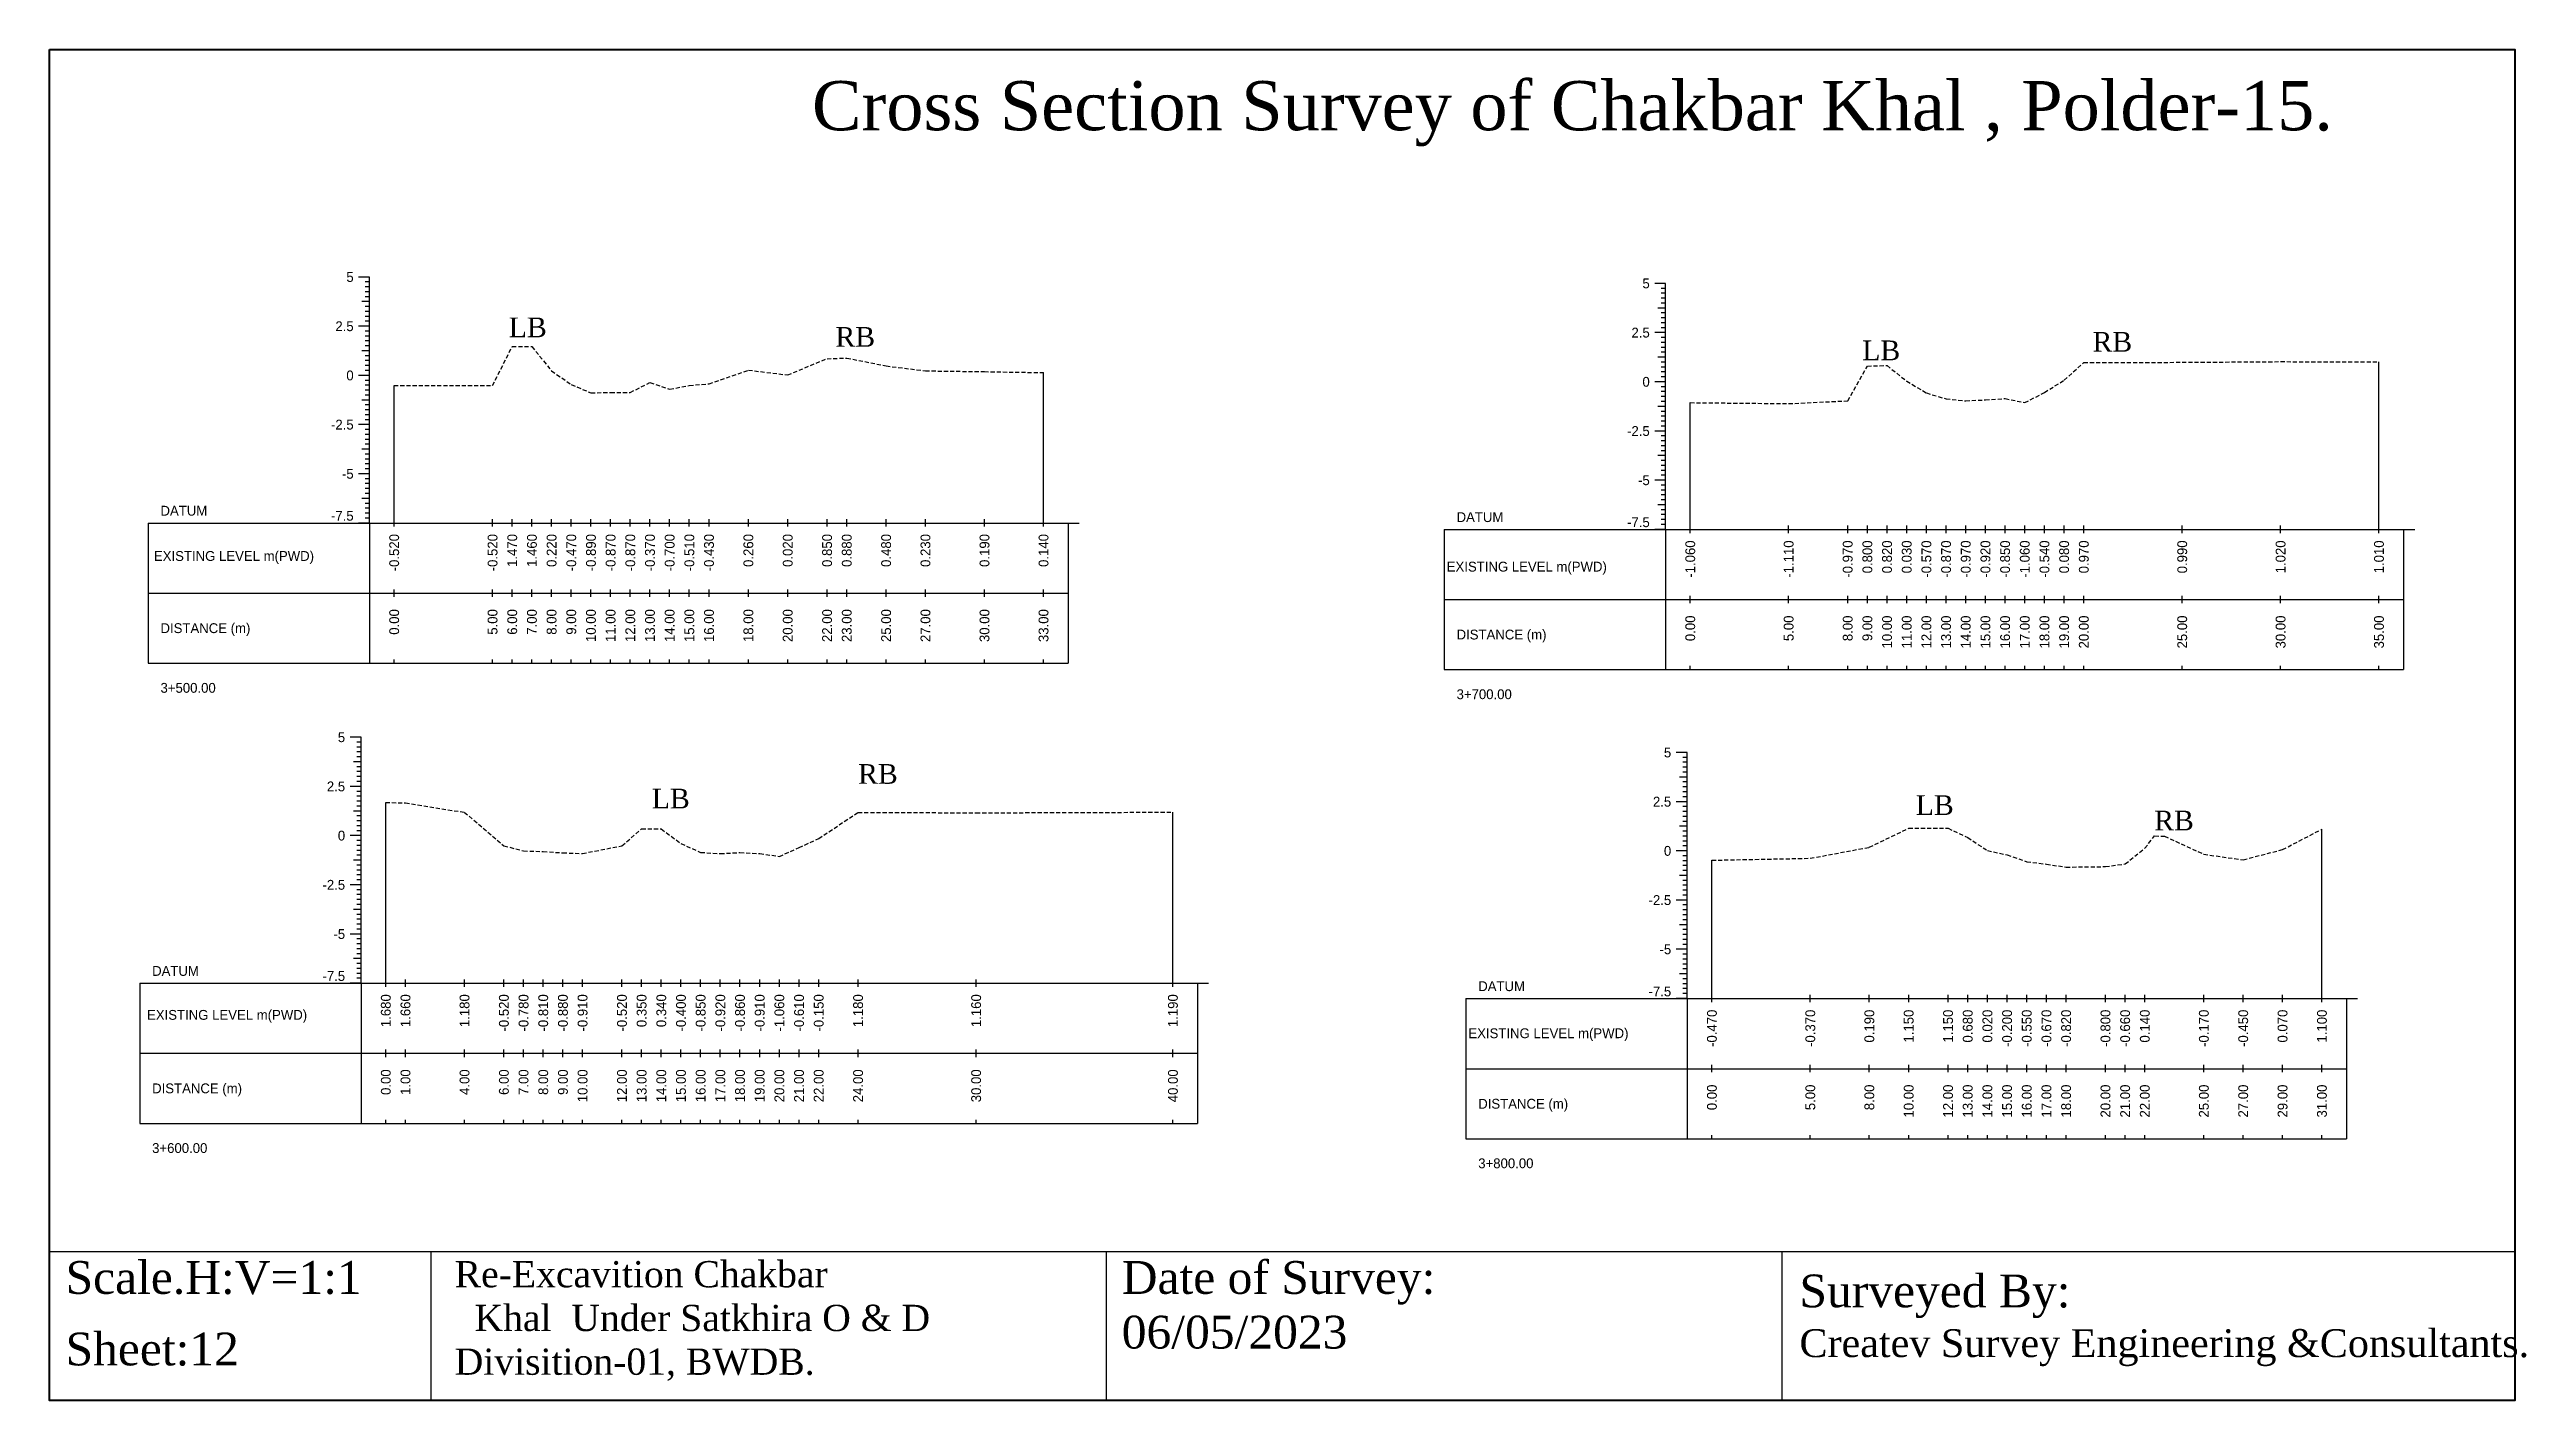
# Model space of a CAD drawing. Header units: inches. Extents: x 6579 to 9220, y -2276 to -1013.
# Drawn here: x 8180 to 8331.1, y -1709.9 to -1627.5 of the extents above; entities that cross this region are included whole.
import ezdxf
from ezdxf.enums import TextEntityAlignment as Align

# ---------------------------------------------------------------- set-up
doc = ezdxf.new("R2010")
doc.units = ezdxf.units.IN
doc.header["$MEASUREMENT"] = 0
doc.linetypes.add('HIDDEN', pattern=[0.375, 0.25, -0.125])
doc.layers.add('CS_Drawing', color=7, linetype='Continuous')
doc.layers.add('GL', color=3, linetype='HIDDEN')
doc.styles.add('romans', font='romans.shx')

msp = doc.modelspace()

# ---------------------------------------------------------------- texts
at = {"attachment_point": 1, "style": 'romans'}
for s, insert, char_height, width in [('{\\fTimes New Roman|b0|i0|c0|p18;Cross Section Survey of Chakbar Khal , Polder-15.}', (8226.52, -1629.44), 3, 89.3868), ('{\\fTimes New Roman|b0|i0|c0|p18;LB}', (8208.03, -1643.86), 1.2, 316.087), ('{\\fTimes New Roman|b0|i0|c0|p18;RB}', (8227.95, -1644.44), 1.2, 316.087), ('{\\fTimes New Roman|b0|i0|c0|p18;RB}', (8304.61, -1644.74), 1.2, 316.087), ('{\\fTimes New Roman|b0|i0|c0|p18;LB}', (8290.57, -1645.26), 1.2, 316.087), ('{\\fTimes New Roman|b0|i0|c0|p18;RB}', (8229.33, -1671.09), 1.2, 316.087), ('{\\fTimes New Roman|b0|i0|c0|p18;LB}', (8216.75, -1672.59), 1.2, 316.087), ('{\\fTimes New Roman|b0|i0|c0|p18;LB}', (8293.83, -1672.99), 1.2, 316.087), ('{\\fTimes New Roman|b0|i0|c0|p18;RB}', (8308.37, -1673.93), 1.2, 316.087), ('{\\fTimes New Roman|b0|i0|c0|p18;Scale.H:V=1:1}', (8181, -1701.39), 2, 22.2708), ('{\\fTimes New Roman|b0|i0|c0|p18;Re-Excavition Chakbar \\P  Khal  Under Satkhira O & D    Divisition-01, BWDB.}', (8204.73, -1701.39), 1.6, 38.8405), ('{\\fTimes New Roman|b0|i0|c0|p18;Date of Survey: 06/05/2023}', (8245.41, -1701.39), 2, 22.2708), ('{\\fTimes New Roman|b0|i0|c0|p18;Surveyed By:                                     \\H0.85x;Createv Survey Engineering &Consultants.}', (8286.74, -1702.21), 2, 45.2193), ('{\\fTimes New Roman|b0|i0|c0|p18;Sheet:12}', (8181, -1705.75), 2, 38.8405)]:
    msp.add_mtext(s, dxfattribs=dict(at, insert=insert, char_height=char_height, width=width))
at = {"layer": 'CS_Drawing'}
for s, p in [('5', (8198.57, -1641.39)), ('5', (8277.61, -1641.78)), ('2.5', (8198.57, -1644.39)), ('2.5', (8277.61, -1644.78)), ('0', (8198.57, -1647.39)), ('0', (8277.61, -1647.78)), ('-2.5', (8198.57, -1650.39)), ('-2.5', (8277.61, -1650.78)), ('-5', (8198.57, -1653.39)), ('-5', (8277.61, -1653.78)), ('5', (8198.05, -1669.45)), ('5', (8278.92, -1670.38)), ('2.5', (8198.05, -1672.45)), ('2.5', (8278.92, -1673.38)), ('0', (8198.05, -1675.45)), ('0', (8278.92, -1676.38)), ('-2.5', (8198.05, -1678.45)), ('-2.5', (8278.92, -1679.38)), ('-5', (8198.05, -1681.45)), ('-5', (8278.92, -1682.38))]:
    msp.add_text(s, height=0.6, dxfattribs=at).set_placement(p, align=Align.MIDDLE_RIGHT)
for s, p in [('DATUM', (8186.79, -1655.64)), ('DATUM', (8265.83, -1656.03)), ('EXISTING LEVEL m(PWD)', (8186.39, -1658.4)), ('EXISTING LEVEL m(PWD)', (8265.23, -1659.05)), ('DISTANCE (m)', (8186.79, -1662.8)), ('DISTANCE (m)', (8265.83, -1663.19)), ('3+500.00', (8186.79, -1666.44)), ('3+700.00', (8265.83, -1666.83)), ('DATUM', (8186.28, -1683.7)), ('DATUM', (8267.15, -1684.63)), ('EXISTING LEVEL m(PWD)', (8185.97, -1686.38)), ('EXISTING LEVEL m(PWD)', (8266.55, -1687.5)), ('DISTANCE (m)', (8186.28, -1690.86)), ('DISTANCE (m)', (8267.15, -1691.8)), ('3+600.00', (8186.28, -1694.5)), ('3+800.00', (8267.15, -1695.43))]:
    msp.add_text(s, height=0.6, dxfattribs=at).set_placement(p, align=Align.MIDDLE_LEFT)
for p in [(8198.57, -1656.25), (8277.61, -1656.64), (8198.05, -1684.31), (8278.92, -1685.25)]:
    msp.add_text('-7.5', height=0.6, dxfattribs=at).set_placement(p, align=Align.RIGHT)
for s, p in [('-0.520', (8201.04, -1657.06)), ('-0.520', (8207.04, -1657.06)), ('1.470', (8208.24, -1657.06)), ('1.460', (8209.44, -1657.06)), ('0.220', (8210.64, -1657.06)), ('-0.470', (8211.84, -1657.06)), ('-0.890', (8213.04, -1657.06)), ('-0.870', (8214.24, -1657.06)), ('-0.870', (8215.44, -1657.06)), ('-0.370', (8216.64, -1657.06)), ('-0.700', (8217.84, -1657.06)), ('-0.510', (8219.04, -1657.06)), ('-0.430', (8220.24, -1657.06)), ('0.260', (8222.64, -1657.06)), ('0.020', (8225.04, -1657.06)), ('0.850', (8227.44, -1657.06)), ('0.880', (8228.64, -1657.06)), ('0.480', (8231.04, -1657.06)), ('0.230', (8233.44, -1657.06)), ('0.190', (8237.04, -1657.06)), ('0.140', (8240.64, -1657.06)), ('-1.060', (8280.08, -1657.45)), ('-1.110', (8286.08, -1657.45)), ('-0.970', (8289.68, -1657.45)), ('0.800', (8290.88, -1657.45)), ('0.820', (8292.08, -1657.45)), ('0.030', (8293.28, -1657.45)), ('-0.570', (8294.48, -1657.45)), ('-0.870', (8295.68, -1657.45)), ('-0.970', (8296.88, -1657.45)), ('-0.920', (8298.08, -1657.45)), ('-0.850', (8299.28, -1657.45)), ('-1.060', (8300.48, -1657.45)), ('-0.540', (8301.68, -1657.45)), ('0.080', (8302.88, -1657.45)), ('0.970', (8304.08, -1657.45)), ('0.990', (8310.08, -1657.45)), ('1.020', (8316.08, -1657.45)), ('1.010', (8322.08, -1657.45)), ('0.00', (8201.04, -1661.64)), ('5.00', (8207.04, -1661.64)), ('6.00', (8208.24, -1661.64)), ('7.00', (8209.44, -1661.64)), ('8.00', (8210.64, -1661.64)), ('9.00', (8211.84, -1661.64)), ('10.00', (8213.04, -1661.64)), ('11.00', (8214.24, -1661.64)), ('12.00', (8215.44, -1661.64)), ('13.00', (8216.64, -1661.64)), ('14.00', (8217.84, -1661.64)), ('15.00', (8219.04, -1661.64)), ('16.00', (8220.24, -1661.64)), ('18.00', (8222.64, -1661.64)), ('20.00', (8225.04, -1661.64)), ('22.00', (8227.44, -1661.64)), ('23.00', (8228.64, -1661.64)), ('25.00', (8231.04, -1661.64)), ('27.00', (8233.44, -1661.64)), ('30.00', (8237.04, -1661.64)), ('33.00', (8240.64, -1661.64)), ('0.00', (8280.08, -1662.03)), ('5.00', (8286.08, -1662.03)), ('8.00', (8289.68, -1662.03)), ('9.00', (8290.88, -1662.03)), ('10.00', (8292.08, -1662.03)), ('11.00', (8293.28, -1662.03)), ('12.00', (8294.48, -1662.03)), ('13.00', (8295.68, -1662.03)), ('14.00', (8296.88, -1662.03)), ('15.00', (8298.08, -1662.03)), ('16.00', (8299.28, -1662.03)), ('17.00', (8300.48, -1662.03)), ('18.00', (8301.68, -1662.03)), ('19.00', (8302.88, -1662.03)), ('20.00', (8304.08, -1662.03)), ('25.00', (8310.08, -1662.03)), ('30.00', (8316.08, -1662.03)), ('35.00', (8322.08, -1662.03)), ('1.680', (8200.53, -1685.12)), ('1.660', (8201.73, -1685.12)), ('1.180', (8205.33, -1685.12)), ('-0.520', (8207.73, -1685.12)), ('-0.780', (8208.93, -1685.12)), ('-0.810', (8210.13, -1685.12)), ('-0.880', (8211.33, -1685.12)), ('-0.910', (8212.53, -1685.12)), ('-0.520', (8214.93, -1685.12)), ('0.350', (8216.13, -1685.12)), ('0.340', (8217.33, -1685.12)), ('-0.400', (8218.53, -1685.12)), ('-0.850', (8219.73, -1685.12)), ('-0.920', (8220.93, -1685.12)), ('-0.860', (8222.13, -1685.12)), ('-0.910', (8223.33, -1685.12)), ('-1.060', (8224.53, -1685.12)), ('-0.610', (8225.73, -1685.12)), ('-0.150', (8226.93, -1685.12)), ('1.180', (8229.33, -1685.12)), ('1.160', (8236.53, -1685.12)), ('1.190', (8248.53, -1685.12)), ('-0.470', (8281.4, -1686.06)), ('-0.370', (8287.4, -1686.06)), ('0.190', (8291, -1686.06)), ('1.150', (8293.4, -1686.06)), ('1.150', (8295.8, -1686.06)), ('0.680', (8297, -1686.06)), ('0.020', (8298.2, -1686.06)), ('-0.200', (8299.4, -1686.06)), ('-0.550', (8300.6, -1686.06)), ('-0.670', (8301.8, -1686.06)), ('-0.820', (8303, -1686.06)), ('-0.800', (8305.4, -1686.06)), ('-0.660', (8306.6, -1686.06)), ('0.140', (8307.8, -1686.06)), ('-0.170', (8311.4, -1686.06)), ('-0.450', (8313.8, -1686.06)), ('0.070', (8316.2, -1686.06)), ('1.100', (8318.6, -1686.06)), ('0.00', (8200.53, -1689.7)), ('1.00', (8201.73, -1689.7)), ('4.00', (8205.33, -1689.7)), ('6.00', (8207.73, -1689.7)), ('7.00', (8208.93, -1689.7)), ('8.00', (8210.13, -1689.7)), ('9.00', (8211.33, -1689.7)), ('10.00', (8212.53, -1689.7)), ('12.00', (8214.93, -1689.7)), ('13.00', (8216.13, -1689.7)), ('14.00', (8217.33, -1689.7)), ('15.00', (8218.53, -1689.7)), ('16.00', (8219.73, -1689.7)), ('17.00', (8220.93, -1689.7)), ('18.00', (8222.13, -1689.7)), ('19.00', (8223.33, -1689.7)), ('20.00', (8224.53, -1689.7)), ('21.00', (8225.73, -1689.7)), ('22.00', (8226.93, -1689.7)), ('24.00', (8229.33, -1689.7)), ('30.00', (8236.53, -1689.7)), ('40.00', (8248.53, -1689.7)), ('0.00', (8281.4, -1690.63)), ('5.00', (8287.4, -1690.63)), ('8.00', (8291, -1690.63)), ('10.00', (8293.4, -1690.63)), ('12.00', (8295.8, -1690.63)), ('13.00', (8297, -1690.63)), ('14.00', (8298.2, -1690.63)), ('15.00', (8299.4, -1690.63)), ('16.00', (8300.6, -1690.63)), ('17.00', (8301.8, -1690.63)), ('18.00', (8303, -1690.63)), ('20.00', (8305.4, -1690.63)), ('21.00', (8306.6, -1690.63)), ('22.00', (8307.8, -1690.63)), ('25.00', (8311.4, -1690.63)), ('27.00', (8313.8, -1690.63)), ('29.00', (8316.2, -1690.63)), ('31.00', (8318.6, -1690.63))]:
    msp.add_text(s, height=0.6, rotation=90, dxfattribs=at).set_placement(p, align=Align.MIDDLE_RIGHT)

# ---------------------------------------------------------------- linework, layer by layer
at = {"color": 4, "lineweight": 40}
msp.add_lwpolyline([(8180.02, -1627.52), (8330.36, -1627.52), (8330.36, -1709.89), (8180.02, -1709.89)], close=True, dxfattribs=at)
for points in [[(8330.36, -1627.52), (8330.36, -1709.89)], [(8180.02, -1700.81), (8330.36, -1700.81)], [(8180.02, -1700.81), (8180.02, -1709.89)], [(8203.27, -1700.81), (8203.27, -1709.89)], [(8244.47, -1700.81), (8244.47, -1709.89)], [(8285.67, -1700.81), (8285.67, -1709.89)]]:
    msp.add_lwpolyline(points)
at = {"layer": 'CS_Drawing'}
for p, q in [((8199.54, -1641.39), (8198.87, -1641.39)), ((8199.54, -1641.39), (8199.07, -1641.39)), ((8199.54, -1641.39), (8199.27, -1641.39)), ((8199.54, -1641.69), (8199.27, -1641.69)), ((8199.54, -1656.39), (8199.54, -1641.39)), ((8278.58, -1641.78), (8277.91, -1641.78)), ((8278.58, -1641.78), (8278.11, -1641.78)), ((8278.58, -1641.78), (8278.31, -1641.78)), ((8278.58, -1656.78), (8278.58, -1641.78)), ((8199.54, -1642.89), (8199.07, -1642.89)), ((8199.54, -1641.99), (8199.27, -1641.99)), ((8199.54, -1642.29), (8199.27, -1642.29)), ((8199.54, -1642.59), (8199.27, -1642.59)), ((8199.54, -1642.89), (8199.27, -1642.89)), ((8199.54, -1643.19), (8199.27, -1643.19)), ((8278.58, -1643.28), (8278.11, -1643.28)), ((8278.58, -1642.08), (8278.31, -1642.08)), ((8278.58, -1642.38), (8278.31, -1642.38)), ((8278.58, -1642.68), (8278.31, -1642.68)), ((8278.58, -1642.98), (8278.31, -1642.98)), ((8278.58, -1643.28), (8278.31, -1643.28)), ((8199.54, -1644.39), (8198.87, -1644.39)), ((8199.54, -1644.39), (8199.07, -1644.39)), ((8199.54, -1643.49), (8199.27, -1643.49)), ((8199.54, -1643.79), (8199.27, -1643.79)), ((8199.54, -1644.09), (8199.27, -1644.09)), ((8199.54, -1644.39), (8199.27, -1644.39)), ((8199.54, -1644.69), (8199.27, -1644.69)), ((8278.58, -1644.78), (8277.91, -1644.78)), ((8278.58, -1644.78), (8278.11, -1644.78)), ((8278.58, -1643.58), (8278.31, -1643.58)), ((8278.58, -1643.88), (8278.31, -1643.88)), ((8278.58, -1644.18), (8278.31, -1644.18)), ((8278.58, -1644.48), (8278.31, -1644.48)), ((8278.58, -1644.78), (8278.31, -1644.78)), ((8199.54, -1645.89), (8199.07, -1645.89)), ((8199.54, -1644.99), (8199.27, -1644.99)), ((8199.54, -1645.29), (8199.27, -1645.29)), ((8199.54, -1645.59), (8199.27, -1645.59)), ((8199.54, -1645.89), (8199.27, -1645.89)), ((8199.54, -1646.19), (8199.27, -1646.19)), ((8278.58, -1646.28), (8278.11, -1646.28)), ((8278.58, -1645.08), (8278.31, -1645.08)), ((8278.58, -1645.38), (8278.31, -1645.38)), ((8278.58, -1645.68), (8278.31, -1645.68)), ((8278.58, -1645.98), (8278.31, -1645.98)), ((8278.58, -1646.28), (8278.31, -1646.28)), ((8199.54, -1647.39), (8198.87, -1647.39)), ((8199.54, -1647.39), (8199.07, -1647.39)), ((8199.54, -1646.49), (8199.27, -1646.49)), ((8199.54, -1646.79), (8199.27, -1646.79)), ((8199.54, -1647.09), (8199.27, -1647.09)), ((8199.54, -1647.39), (8199.27, -1647.39)), ((8199.54, -1647.69), (8199.27, -1647.69)), ((8240.64, -1656.39), (8240.64, -1647.22)), ((8278.58, -1647.78), (8277.91, -1647.78)), ((8278.58, -1647.78), (8278.11, -1647.78)), ((8278.58, -1646.58), (8278.31, -1646.58)), ((8278.58, -1646.88), (8278.31, -1646.88)), ((8278.58, -1647.18), (8278.31, -1647.18)), ((8278.58, -1647.48), (8278.31, -1647.48)), ((8278.58, -1647.78), (8278.31, -1647.78)), ((8322.08, -1656.78), (8322.08, -1646.57)), ((8199.54, -1648.89), (8199.07, -1648.89)), ((8199.54, -1647.99), (8199.27, -1647.99)), ((8199.54, -1648.29), (8199.27, -1648.29)), ((8199.54, -1648.59), (8199.27, -1648.59)), ((8199.54, -1648.89), (8199.27, -1648.89)), ((8199.54, -1649.19), (8199.27, -1649.19)), ((8201.04, -1656.39), (8201.04, -1648.01)), ((8278.58, -1649.28), (8278.11, -1649.28)), ((8278.58, -1648.08), (8278.31, -1648.08)), ((8278.58, -1648.38), (8278.31, -1648.38)), ((8278.58, -1648.68), (8278.31, -1648.68)), ((8278.58, -1648.98), (8278.31, -1648.98)), ((8278.58, -1649.28), (8278.31, -1649.28)), ((8280.08, -1656.78), (8280.08, -1649.05)), ((8199.54, -1650.39), (8198.87, -1650.39)), ((8199.54, -1650.39), (8199.07, -1650.39)), ((8199.54, -1649.49), (8199.27, -1649.49)), ((8199.54, -1649.79), (8199.27, -1649.79)), ((8199.54, -1650.09), (8199.27, -1650.09)), ((8199.54, -1650.39), (8199.27, -1650.39)), ((8199.54, -1650.69), (8199.27, -1650.69)), ((8199.54, -1650.99), (8199.27, -1650.99)), ((8278.58, -1650.78), (8277.91, -1650.78)), ((8278.58, -1650.78), (8278.11, -1650.78)), ((8278.58, -1649.58), (8278.31, -1649.58)), ((8278.58, -1649.88), (8278.31, -1649.88)), ((8278.58, -1650.18), (8278.31, -1650.18)), ((8278.58, -1650.48), (8278.31, -1650.48)), ((8278.58, -1650.78), (8278.31, -1650.78)), ((8199.54, -1651.89), (8199.07, -1651.89)), ((8199.54, -1651.29), (8199.27, -1651.29)), ((8199.54, -1651.59), (8199.27, -1651.59)), ((8199.54, -1651.89), (8199.27, -1651.89)), ((8199.54, -1652.19), (8199.27, -1652.19)), ((8199.54, -1652.49), (8199.27, -1652.49)), ((8278.58, -1652.28), (8278.11, -1652.28)), ((8278.58, -1651.08), (8278.31, -1651.08)), ((8278.58, -1651.38), (8278.31, -1651.38)), ((8278.58, -1651.68), (8278.31, -1651.68)), ((8278.58, -1651.98), (8278.31, -1651.98)), ((8278.58, -1652.28), (8278.31, -1652.28)), ((8199.54, -1653.39), (8198.87, -1653.39)), ((8199.54, -1653.39), (8199.07, -1653.39)), ((8199.54, -1652.79), (8199.27, -1652.79)), ((8199.54, -1653.09), (8199.27, -1653.09)), ((8199.54, -1653.39), (8199.27, -1653.39)), ((8199.54, -1653.69), (8199.27, -1653.69)), ((8199.54, -1653.99), (8199.27, -1653.99)), ((8278.58, -1653.78), (8277.91, -1653.78)), ((8278.58, -1653.78), (8278.11, -1653.78)), ((8278.58, -1652.58), (8278.31, -1652.58)), ((8278.58, -1652.88), (8278.31, -1652.88)), ((8278.58, -1653.18), (8278.31, -1653.18)), ((8278.58, -1653.48), (8278.31, -1653.48)), ((8278.58, -1653.78), (8278.31, -1653.78)), ((8199.54, -1654.89), (8199.07, -1654.89)), ((8199.54, -1654.29), (8199.27, -1654.29)), ((8199.54, -1654.59), (8199.27, -1654.59)), ((8199.54, -1654.89), (8199.27, -1654.89)), ((8199.54, -1655.19), (8199.27, -1655.19)), ((8199.54, -1655.49), (8199.27, -1655.49)), ((8278.58, -1655.28), (8278.11, -1655.28)), ((8278.58, -1654.08), (8278.31, -1654.08)), ((8278.58, -1654.38), (8278.31, -1654.38)), ((8278.58, -1654.68), (8278.31, -1654.68)), ((8278.58, -1654.98), (8278.31, -1654.98)), ((8278.58, -1655.28), (8278.31, -1655.28)), ((8186.04, -1656.39), (8199.54, -1656.39)), ((8186.04, -1656.39), (8186.04, -1664.94)), ((8199.54, -1656.39), (8198.87, -1656.39)), ((8199.54, -1656.39), (8199.07, -1656.39)), ((8199.54, -1655.79), (8199.27, -1655.79)), ((8199.54, -1656.09), (8199.27, -1656.09)), ((8199.54, -1656.39), (8199.27, -1656.39)), ((8199.54, -1656.39), (8242.14, -1656.39)), ((8199.54, -1656.39), (8199.54, -1664.94)), ((8201.04, -1656.61), (8201.04, -1656.16)), ((8207.04, -1656.61), (8207.04, -1656.16)), ((8208.24, -1656.61), (8208.24, -1656.16)), ((8209.44, -1656.61), (8209.44, -1656.16)), ((8210.64, -1656.61), (8210.64, -1656.16)), ((8211.84, -1656.61), (8211.84, -1656.16)), ((8213.04, -1656.61), (8213.04, -1656.16)), ((8214.24, -1656.61), (8214.24, -1656.16)), ((8215.44, -1656.61), (8215.44, -1656.16)), ((8216.64, -1656.61), (8216.64, -1656.16)), ((8217.84, -1656.61), (8217.84, -1656.16)), ((8219.04, -1656.61), (8219.04, -1656.16)), ((8220.24, -1656.61), (8220.24, -1656.16)), ((8222.64, -1656.61), (8222.64, -1656.16)), ((8225.04, -1656.61), (8225.04, -1656.16)), ((8227.44, -1656.61), (8227.44, -1656.16)), ((8228.64, -1656.61), (8228.64, -1656.16)), ((8231.04, -1656.61), (8231.04, -1656.16)), ((8233.44, -1656.61), (8233.44, -1656.16)), ((8237.04, -1656.61), (8237.04, -1656.16)), ((8240.64, -1656.61), (8240.64, -1656.16)), ((8242.14, -1656.39), (8242.82, -1656.39)), ((8242.14, -1656.39), (8242.61, -1656.39)), ((8242.14, -1656.39), (8242.41, -1656.39)), ((8242.14, -1656.39), (8242.14, -1664.94)), ((8265.08, -1656.78), (8278.58, -1656.78)), ((8265.08, -1656.78), (8265.08, -1665.33)), ((8278.58, -1656.78), (8277.91, -1656.78)), ((8278.58, -1656.78), (8278.11, -1656.78)), ((8278.58, -1655.58), (8278.31, -1655.58)), ((8278.58, -1655.88), (8278.31, -1655.88)), ((8278.58, -1656.18), (8278.31, -1656.18)), ((8278.58, -1656.48), (8278.31, -1656.48)), ((8278.58, -1656.78), (8278.31, -1656.78)), ((8278.58, -1656.78), (8323.58, -1656.78)), ((8278.58, -1656.78), (8278.58, -1665.33)), ((8280.08, -1657), (8280.08, -1656.55)), ((8286.08, -1657), (8286.08, -1656.55)), ((8289.68, -1657), (8289.68, -1656.55)), ((8290.88, -1657), (8290.88, -1656.55)), ((8292.08, -1657), (8292.08, -1656.55)), ((8293.28, -1657), (8293.28, -1656.55)), ((8294.48, -1657), (8294.48, -1656.55)), ((8295.68, -1657), (8295.68, -1656.55)), ((8296.88, -1657), (8296.88, -1656.55)), ((8298.08, -1657), (8298.08, -1656.55)), ((8299.28, -1657), (8299.28, -1656.55)), ((8300.48, -1657), (8300.48, -1656.55)), ((8301.68, -1657), (8301.68, -1656.55)), ((8302.88, -1657), (8302.88, -1656.55)), ((8304.08, -1657), (8304.08, -1656.55)), ((8310.08, -1657), (8310.08, -1656.55)), ((8316.08, -1657), (8316.08, -1656.55)), ((8322.08, -1657), (8322.08, -1656.55)), ((8323.58, -1656.78), (8324.26, -1656.78)), ((8323.58, -1656.78), (8324.05, -1656.78)), ((8323.58, -1656.78), (8323.85, -1656.78)), ((8323.58, -1656.78), (8323.58, -1665.33)), ((8186.04, -1660.66), (8199.54, -1660.66)), ((8199.54, -1660.66), (8242.14, -1660.66)), ((8199.54, -1660.66), (8242.14, -1660.66)), ((8201.04, -1660.89), (8201.04, -1660.44)), ((8207.04, -1660.89), (8207.04, -1660.44)), ((8208.24, -1660.89), (8208.24, -1660.44)), ((8209.44, -1660.89), (8209.44, -1660.44)), ((8210.64, -1660.89), (8210.64, -1660.44)), ((8211.84, -1660.89), (8211.84, -1660.44)), ((8213.04, -1660.89), (8213.04, -1660.44)), ((8214.24, -1660.89), (8214.24, -1660.44)), ((8215.44, -1660.89), (8215.44, -1660.44)), ((8216.64, -1660.89), (8216.64, -1660.44)), ((8217.84, -1660.89), (8217.84, -1660.44)), ((8219.04, -1660.89), (8219.04, -1660.44)), ((8220.24, -1660.89), (8220.24, -1660.44)), ((8222.64, -1660.89), (8222.64, -1660.44)), ((8225.04, -1660.89), (8225.04, -1660.44)), ((8227.44, -1660.89), (8227.44, -1660.44)), ((8228.64, -1660.89), (8228.64, -1660.44)), ((8231.04, -1660.89), (8231.04, -1660.44)), ((8233.44, -1660.89), (8233.44, -1660.44)), ((8237.04, -1660.89), (8237.04, -1660.44)), ((8240.64, -1660.89), (8240.64, -1660.44)), ((8265.08, -1661.05), (8278.58, -1661.05)), ((8278.58, -1661.05), (8323.58, -1661.05)), ((8278.58, -1661.05), (8323.58, -1661.05)), ((8280.08, -1661.28), (8280.08, -1660.83)), ((8286.08, -1661.28), (8286.08, -1660.83)), ((8289.68, -1661.28), (8289.68, -1660.83)), ((8290.88, -1661.28), (8290.88, -1660.83)), ((8292.08, -1661.28), (8292.08, -1660.83)), ((8293.28, -1661.28), (8293.28, -1660.83)), ((8294.48, -1661.28), (8294.48, -1660.83)), ((8295.68, -1661.28), (8295.68, -1660.83)), ((8296.88, -1661.28), (8296.88, -1660.83)), ((8298.08, -1661.28), (8298.08, -1660.83)), ((8299.28, -1661.28), (8299.28, -1660.83)), ((8300.48, -1661.28), (8300.48, -1660.83)), ((8301.68, -1661.28), (8301.68, -1660.83)), ((8302.88, -1661.28), (8302.88, -1660.83)), ((8304.08, -1661.28), (8304.08, -1660.83)), ((8310.08, -1661.28), (8310.08, -1660.83)), ((8316.08, -1661.28), (8316.08, -1660.83)), ((8322.08, -1661.28), (8322.08, -1660.83)), ((8186.04, -1664.94), (8199.54, -1664.94)), ((8199.54, -1664.94), (8242.14, -1664.94)), ((8201.04, -1664.94), (8201.04, -1664.71)), ((8207.04, -1664.94), (8207.04, -1664.71)), ((8208.24, -1664.94), (8208.24, -1664.71)), ((8209.44, -1664.94), (8209.44, -1664.71)), ((8210.64, -1664.94), (8210.64, -1664.71)), ((8211.84, -1664.94), (8211.84, -1664.71)), ((8213.04, -1664.94), (8213.04, -1664.71)), ((8214.24, -1664.94), (8214.24, -1664.71)), ((8215.44, -1664.94), (8215.44, -1664.71)), ((8216.64, -1664.94), (8216.64, -1664.71)), ((8217.84, -1664.94), (8217.84, -1664.71)), ((8219.04, -1664.94), (8219.04, -1664.71)), ((8220.24, -1664.94), (8220.24, -1664.71)), ((8222.64, -1664.94), (8222.64, -1664.71)), ((8225.04, -1664.94), (8225.04, -1664.71)), ((8227.44, -1664.94), (8227.44, -1664.71)), ((8228.64, -1664.94), (8228.64, -1664.71)), ((8231.04, -1664.94), (8231.04, -1664.71)), ((8233.44, -1664.94), (8233.44, -1664.71)), ((8237.04, -1664.94), (8237.04, -1664.71)), ((8240.64, -1664.94), (8240.64, -1664.71)), ((8265.08, -1665.33), (8278.58, -1665.33)), ((8278.58, -1665.33), (8323.58, -1665.33)), ((8280.08, -1665.33), (8280.08, -1665.1)), ((8286.08, -1665.33), (8286.08, -1665.1)), ((8289.68, -1665.33), (8289.68, -1665.1)), ((8290.88, -1665.33), (8290.88, -1665.1)), ((8292.08, -1665.33), (8292.08, -1665.1)), ((8293.28, -1665.33), (8293.28, -1665.1)), ((8294.48, -1665.33), (8294.48, -1665.1)), ((8295.68, -1665.33), (8295.68, -1665.1)), ((8296.88, -1665.33), (8296.88, -1665.1)), ((8298.08, -1665.33), (8298.08, -1665.1)), ((8299.28, -1665.33), (8299.28, -1665.1)), ((8300.48, -1665.33), (8300.48, -1665.1)), ((8301.68, -1665.33), (8301.68, -1665.1)), ((8302.88, -1665.33), (8302.88, -1665.1)), ((8304.08, -1665.33), (8304.08, -1665.1)), ((8310.08, -1665.33), (8310.08, -1665.1)), ((8316.08, -1665.33), (8316.08, -1665.1)), ((8322.08, -1665.33), (8322.08, -1665.1)), ((8199.03, -1669.45), (8198.35, -1669.45)), ((8199.03, -1669.45), (8198.56, -1669.45)), ((8199.03, -1669.45), (8198.76, -1669.45)), ((8199.03, -1669.75), (8198.76, -1669.75)), ((8199.03, -1670.05), (8198.76, -1670.05)), ((8199.03, -1670.35), (8198.76, -1670.35)), ((8199.03, -1684.45), (8199.03, -1669.45)), ((8279.9, -1670.38), (8279.22, -1670.38)), ((8279.9, -1670.38), (8279.42, -1670.38)), ((8279.9, -1670.38), (8279.63, -1670.38)), ((8279.9, -1685.38), (8279.9, -1670.38)), ((8199.03, -1670.95), (8198.56, -1670.95)), ((8199.03, -1670.65), (8198.76, -1670.65)), ((8199.03, -1670.95), (8198.76, -1670.95)), ((8199.03, -1671.25), (8198.76, -1671.25)), ((8199.03, -1671.55), (8198.76, -1671.55)), ((8199.03, -1671.85), (8198.76, -1671.85)), ((8279.9, -1671.88), (8279.42, -1671.88)), ((8279.9, -1670.68), (8279.63, -1670.68)), ((8279.9, -1670.98), (8279.63, -1670.98)), ((8279.9, -1671.28), (8279.63, -1671.28)), ((8279.9, -1671.58), (8279.63, -1671.58)), ((8279.9, -1671.88), (8279.63, -1671.88)), ((8199.03, -1672.45), (8198.35, -1672.45)), ((8199.03, -1672.45), (8198.56, -1672.45)), ((8199.03, -1672.15), (8198.76, -1672.15)), ((8199.03, -1672.45), (8198.76, -1672.45)), ((8199.03, -1672.75), (8198.76, -1672.75)), ((8199.03, -1673.05), (8198.76, -1673.05)), ((8199.03, -1673.35), (8198.76, -1673.35)), ((8200.53, -1684.45), (8200.53, -1673.43)), ((8279.9, -1673.38), (8279.22, -1673.38)), ((8279.9, -1673.38), (8279.42, -1673.38)), ((8279.9, -1672.18), (8279.63, -1672.18)), ((8279.9, -1672.48), (8279.63, -1672.48)), ((8279.9, -1672.78), (8279.63, -1672.78)), ((8279.9, -1673.08), (8279.63, -1673.08)), ((8279.9, -1673.38), (8279.63, -1673.38)), ((8199.03, -1673.95), (8198.56, -1673.95)), ((8199.03, -1673.65), (8198.76, -1673.65)), ((8199.03, -1673.95), (8198.76, -1673.95)), ((8199.03, -1674.25), (8198.76, -1674.25)), ((8199.03, -1674.55), (8198.76, -1674.55)), ((8199.03, -1674.85), (8198.76, -1674.85)), ((8199.03, -1675.15), (8198.76, -1675.15)), ((8248.53, -1684.45), (8248.53, -1674.02)), ((8279.9, -1674.88), (8279.42, -1674.88)), ((8279.9, -1673.68), (8279.63, -1673.68)), ((8279.9, -1673.98), (8279.63, -1673.98)), ((8279.9, -1674.28), (8279.63, -1674.28)), ((8279.9, -1674.58), (8279.63, -1674.58)), ((8279.9, -1674.88), (8279.63, -1674.88)), ((8318.6, -1685.38), (8318.6, -1675.06)), ((8199.03, -1675.45), (8198.35, -1675.45)), ((8199.03, -1675.45), (8198.56, -1675.45)), ((8199.03, -1675.45), (8198.76, -1675.45)), ((8199.03, -1675.75), (8198.76, -1675.75)), ((8199.03, -1676.05), (8198.76, -1676.05)), ((8199.03, -1676.35), (8198.76, -1676.35)), ((8199.03, -1676.65), (8198.76, -1676.65)), ((8279.9, -1676.38), (8279.22, -1676.38)), ((8279.9, -1676.38), (8279.42, -1676.38)), ((8279.9, -1675.18), (8279.63, -1675.18)), ((8279.9, -1675.48), (8279.63, -1675.48)), ((8279.9, -1675.78), (8279.63, -1675.78)), ((8279.9, -1676.08), (8279.63, -1676.08)), ((8279.9, -1676.38), (8279.63, -1676.38)), ((8199.03, -1676.95), (8198.56, -1676.95)), ((8199.03, -1676.95), (8198.76, -1676.95)), ((8199.03, -1677.25), (8198.76, -1677.25)), ((8199.03, -1677.55), (8198.76, -1677.55)), ((8199.03, -1677.85), (8198.76, -1677.85)), ((8199.03, -1678.15), (8198.76, -1678.15)), ((8279.9, -1677.88), (8279.42, -1677.88)), ((8279.9, -1676.68), (8279.63, -1676.68)), ((8279.9, -1676.98), (8279.63, -1676.98)), ((8279.9, -1677.28), (8279.63, -1677.28)), ((8279.9, -1677.58), (8279.63, -1677.58)), ((8279.9, -1677.88), (8279.63, -1677.88)), ((8281.4, -1685.38), (8281.4, -1676.95)), ((8199.03, -1678.45), (8198.35, -1678.45)), ((8199.03, -1678.45), (8198.56, -1678.45)), ((8199.03, -1678.45), (8198.76, -1678.45)), ((8199.03, -1678.75), (8198.76, -1678.75)), ((8199.03, -1679.05), (8198.76, -1679.05)), ((8199.03, -1679.35), (8198.76, -1679.35)), ((8199.03, -1679.65), (8198.76, -1679.65)), ((8279.9, -1679.38), (8279.22, -1679.38)), ((8279.9, -1679.38), (8279.42, -1679.38)), ((8279.9, -1678.18), (8279.63, -1678.18)), ((8279.9, -1678.48), (8279.63, -1678.48)), ((8279.9, -1678.78), (8279.63, -1678.78)), ((8279.9, -1679.08), (8279.63, -1679.08)), ((8279.9, -1679.38), (8279.63, -1679.38)), ((8279.9, -1679.68), (8279.63, -1679.68)), ((8199.03, -1679.95), (8198.56, -1679.95)), ((8199.03, -1679.95), (8198.76, -1679.95)), ((8199.03, -1680.25), (8198.76, -1680.25)), ((8199.03, -1680.55), (8198.76, -1680.55)), ((8199.03, -1680.85), (8198.76, -1680.85)), ((8199.03, -1681.15), (8198.76, -1681.15)), ((8279.9, -1680.88), (8279.42, -1680.88)), ((8279.9, -1679.98), (8279.63, -1679.98)), ((8279.9, -1680.28), (8279.63, -1680.28)), ((8279.9, -1680.58), (8279.63, -1680.58)), ((8279.9, -1680.88), (8279.63, -1680.88)), ((8279.9, -1681.18), (8279.63, -1681.18)), ((8199.03, -1681.45), (8198.35, -1681.45)), ((8199.03, -1681.45), (8198.56, -1681.45)), ((8199.03, -1681.45), (8198.76, -1681.45)), ((8199.03, -1681.75), (8198.76, -1681.75)), ((8199.03, -1682.05), (8198.76, -1682.05)), ((8199.03, -1682.35), (8198.76, -1682.35)), ((8199.03, -1682.65), (8198.76, -1682.65)), ((8279.9, -1682.38), (8279.22, -1682.38)), ((8279.9, -1682.38), (8279.42, -1682.38)), ((8279.9, -1681.48), (8279.63, -1681.48)), ((8279.9, -1681.78), (8279.63, -1681.78)), ((8279.9, -1682.08), (8279.63, -1682.08)), ((8279.9, -1682.38), (8279.63, -1682.38)), ((8279.9, -1682.68), (8279.63, -1682.68)), ((8199.03, -1682.95), (8198.56, -1682.95)), ((8199.03, -1682.95), (8198.76, -1682.95)), ((8199.03, -1683.25), (8198.76, -1683.25)), ((8199.03, -1683.55), (8198.76, -1683.55)), ((8199.03, -1683.85), (8198.76, -1683.85)), ((8199.03, -1684.15), (8198.76, -1684.15)), ((8279.9, -1683.88), (8279.42, -1683.88)), ((8279.9, -1682.98), (8279.63, -1682.98)), ((8279.9, -1683.28), (8279.63, -1683.28)), ((8279.9, -1683.58), (8279.63, -1683.58)), ((8279.9, -1683.88), (8279.63, -1683.88)), ((8279.9, -1684.18), (8279.63, -1684.18)), ((8185.53, -1684.45), (8199.03, -1684.45)), ((8185.53, -1684.45), (8185.53, -1693)), ((8199.03, -1684.45), (8198.35, -1684.45)), ((8199.03, -1684.45), (8198.56, -1684.45)), ((8199.03, -1684.45), (8198.76, -1684.45)), ((8199.03, -1684.45), (8250.03, -1684.45)), ((8199.03, -1684.45), (8199.03, -1693)), ((8200.53, -1684.67), (8200.53, -1684.22)), ((8201.73, -1684.67), (8201.73, -1684.22)), ((8205.33, -1684.67), (8205.33, -1684.22)), ((8207.73, -1684.67), (8207.73, -1684.22)), ((8208.93, -1684.67), (8208.93, -1684.22)), ((8210.13, -1684.67), (8210.13, -1684.22)), ((8211.33, -1684.67), (8211.33, -1684.22)), ((8212.53, -1684.67), (8212.53, -1684.22)), ((8214.93, -1684.67), (8214.93, -1684.22)), ((8216.13, -1684.67), (8216.13, -1684.22)), ((8217.33, -1684.67), (8217.33, -1684.22)), ((8218.53, -1684.67), (8218.53, -1684.22)), ((8219.73, -1684.67), (8219.73, -1684.22)), ((8220.93, -1684.67), (8220.93, -1684.22)), ((8222.13, -1684.67), (8222.13, -1684.22)), ((8223.33, -1684.67), (8223.33, -1684.22)), ((8224.53, -1684.67), (8224.53, -1684.22)), ((8225.73, -1684.67), (8225.73, -1684.22)), ((8226.93, -1684.67), (8226.93, -1684.22)), ((8229.33, -1684.67), (8229.33, -1684.22)), ((8236.53, -1684.67), (8236.53, -1684.22)), ((8248.53, -1684.67), (8248.53, -1684.22)), ((8250.03, -1684.45), (8250.7, -1684.45)), ((8250.03, -1684.45), (8250.5, -1684.45)), ((8250.03, -1684.45), (8250.3, -1684.45)), ((8250.03, -1684.45), (8250.03, -1693)), ((8266.4, -1685.38), (8279.9, -1685.38)), ((8266.4, -1685.38), (8266.4, -1693.93)), ((8279.9, -1685.38), (8279.22, -1685.38)), ((8279.9, -1685.38), (8279.42, -1685.38)), ((8279.9, -1684.48), (8279.63, -1684.48)), ((8279.9, -1684.78), (8279.63, -1684.78)), ((8279.9, -1685.08), (8279.63, -1685.08)), ((8279.9, -1685.38), (8279.63, -1685.38)), ((8279.9, -1685.38), (8320.1, -1685.38)), ((8279.9, -1685.38), (8279.9, -1693.93)), ((8281.4, -1685.61), (8281.4, -1685.16)), ((8287.4, -1685.61), (8287.4, -1685.16)), ((8291, -1685.61), (8291, -1685.16)), ((8293.4, -1685.61), (8293.4, -1685.16)), ((8295.8, -1685.61), (8295.8, -1685.16)), ((8297, -1685.61), (8297, -1685.16)), ((8298.2, -1685.61), (8298.2, -1685.16)), ((8299.4, -1685.61), (8299.4, -1685.16)), ((8300.6, -1685.61), (8300.6, -1685.16)), ((8301.8, -1685.61), (8301.8, -1685.16)), ((8303, -1685.61), (8303, -1685.16)), ((8305.4, -1685.61), (8305.4, -1685.16)), ((8306.6, -1685.61), (8306.6, -1685.16)), ((8307.8, -1685.61), (8307.8, -1685.16)), ((8311.4, -1685.61), (8311.4, -1685.16)), ((8313.8, -1685.61), (8313.8, -1685.16)), ((8316.2, -1685.61), (8316.2, -1685.16)), ((8318.6, -1685.61), (8318.6, -1685.16)), ((8320.1, -1685.38), (8320.77, -1685.38)), ((8320.1, -1685.38), (8320.57, -1685.38)), ((8320.1, -1685.38), (8320.37, -1685.38)), ((8320.1, -1685.38), (8320.1, -1693.93)), ((8185.53, -1688.72), (8199.03, -1688.72)), ((8199.03, -1688.72), (8250.03, -1688.72)), ((8199.03, -1688.72), (8250.03, -1688.72)), ((8200.53, -1688.95), (8200.53, -1688.5)), ((8201.73, -1688.95), (8201.73, -1688.5)), ((8205.33, -1688.95), (8205.33, -1688.5)), ((8207.73, -1688.95), (8207.73, -1688.5)), ((8208.93, -1688.95), (8208.93, -1688.5)), ((8210.13, -1688.95), (8210.13, -1688.5)), ((8211.33, -1688.95), (8211.33, -1688.5)), ((8212.53, -1688.95), (8212.53, -1688.5)), ((8214.93, -1688.95), (8214.93, -1688.5)), ((8216.13, -1688.95), (8216.13, -1688.5)), ((8217.33, -1688.95), (8217.33, -1688.5)), ((8218.53, -1688.95), (8218.53, -1688.5)), ((8219.73, -1688.95), (8219.73, -1688.5)), ((8220.93, -1688.95), (8220.93, -1688.5)), ((8222.13, -1688.95), (8222.13, -1688.5)), ((8223.33, -1688.95), (8223.33, -1688.5)), ((8224.53, -1688.95), (8224.53, -1688.5)), ((8225.73, -1688.95), (8225.73, -1688.5)), ((8226.93, -1688.95), (8226.93, -1688.5)), ((8229.33, -1688.95), (8229.33, -1688.5)), ((8236.53, -1688.95), (8236.53, -1688.5)), ((8248.53, -1688.95), (8248.53, -1688.5)), ((8266.4, -1689.66), (8279.9, -1689.66)), ((8279.9, -1689.66), (8320.1, -1689.66)), ((8279.9, -1689.66), (8320.1, -1689.66)), ((8281.4, -1689.88), (8281.4, -1689.43)), ((8287.4, -1689.88), (8287.4, -1689.43)), ((8291, -1689.88), (8291, -1689.43)), ((8293.4, -1689.88), (8293.4, -1689.43)), ((8295.8, -1689.88), (8295.8, -1689.43)), ((8297, -1689.88), (8297, -1689.43)), ((8298.2, -1689.88), (8298.2, -1689.43)), ((8299.4, -1689.88), (8299.4, -1689.43)), ((8300.6, -1689.88), (8300.6, -1689.43)), ((8301.8, -1689.88), (8301.8, -1689.43)), ((8303, -1689.88), (8303, -1689.43)), ((8305.4, -1689.88), (8305.4, -1689.43)), ((8306.6, -1689.88), (8306.6, -1689.43)), ((8307.8, -1689.88), (8307.8, -1689.43)), ((8311.4, -1689.88), (8311.4, -1689.43)), ((8313.8, -1689.88), (8313.8, -1689.43)), ((8316.2, -1689.88), (8316.2, -1689.43)), ((8318.6, -1689.88), (8318.6, -1689.43)), ((8185.53, -1693), (8199.03, -1693)), ((8199.03, -1693), (8250.03, -1693)), ((8200.53, -1693), (8200.53, -1692.77)), ((8201.73, -1693), (8201.73, -1692.77)), ((8205.33, -1693), (8205.33, -1692.77)), ((8207.73, -1693), (8207.73, -1692.77)), ((8208.93, -1693), (8208.93, -1692.77)), ((8210.13, -1693), (8210.13, -1692.77)), ((8211.33, -1693), (8211.33, -1692.77)), ((8212.53, -1693), (8212.53, -1692.77)), ((8214.93, -1693), (8214.93, -1692.77)), ((8216.13, -1693), (8216.13, -1692.77)), ((8217.33, -1693), (8217.33, -1692.77)), ((8218.53, -1693), (8218.53, -1692.77)), ((8219.73, -1693), (8219.73, -1692.77)), ((8220.93, -1693), (8220.93, -1692.77)), ((8222.13, -1693), (8222.13, -1692.77)), ((8223.33, -1693), (8223.33, -1692.77)), ((8224.53, -1693), (8224.53, -1692.77)), ((8225.73, -1693), (8225.73, -1692.77)), ((8226.93, -1693), (8226.93, -1692.77)), ((8229.33, -1693), (8229.33, -1692.77)), ((8236.53, -1693), (8236.53, -1692.77)), ((8248.53, -1693), (8248.53, -1692.77)), ((8266.4, -1693.93), (8279.9, -1693.93)), ((8279.9, -1693.93), (8320.1, -1693.93)), ((8281.4, -1693.93), (8281.4, -1693.71)), ((8287.4, -1693.93), (8287.4, -1693.71)), ((8291, -1693.93), (8291, -1693.71)), ((8293.4, -1693.93), (8293.4, -1693.71)), ((8295.8, -1693.93), (8295.8, -1693.71)), ((8297, -1693.93), (8297, -1693.71)), ((8298.2, -1693.93), (8298.2, -1693.71)), ((8299.4, -1693.93), (8299.4, -1693.71)), ((8300.6, -1693.93), (8300.6, -1693.71)), ((8301.8, -1693.93), (8301.8, -1693.71)), ((8303, -1693.93), (8303, -1693.71)), ((8305.4, -1693.93), (8305.4, -1693.71)), ((8306.6, -1693.93), (8306.6, -1693.71)), ((8307.8, -1693.93), (8307.8, -1693.71)), ((8311.4, -1693.93), (8311.4, -1693.71)), ((8313.8, -1693.93), (8313.8, -1693.71)), ((8316.2, -1693.93), (8316.2, -1693.71)), ((8318.6, -1693.93), (8318.6, -1693.71))]:
    msp.add_line(p, q, dxfattribs=at)
at = {"layer": 'GL'}
for points in [[(8201.04, -1648.01), (8207.04, -1648.01), (8208.24, -1645.62), (8209.44, -1645.63), (8210.64, -1647.12), (8211.84, -1647.95), (8213.04, -1648.45), (8214.24, -1648.43), (8215.44, -1648.43), (8216.64, -1647.83), (8217.84, -1648.23), (8219.04, -1648), (8220.24, -1647.9), (8222.64, -1647.07), (8225.04, -1647.36), (8227.44, -1646.37), (8228.64, -1646.33), (8231.04, -1646.81), (8233.44, -1647.11), (8237.04, -1647.16), (8240.64, -1647.22)], [(8280.08, -1649.05), (8286.08, -1649.11), (8289.68, -1648.94), (8290.88, -1646.82), (8292.08, -1646.79), (8293.28, -1647.74), (8294.48, -1648.46), (8295.68, -1648.82), (8296.88, -1648.94), (8298.08, -1648.88), (8299.28, -1648.8), (8300.48, -1649.05), (8301.68, -1648.43), (8302.88, -1647.68), (8304.08, -1646.61), (8310.08, -1646.59), (8316.08, -1646.55), (8322.08, -1646.57)], [(8200.53, -1673.43), (8201.73, -1673.46), (8205.33, -1674.03), (8207.73, -1676.07), (8208.93, -1676.38), (8210.13, -1676.42), (8211.33, -1676.5), (8212.53, -1676.54), (8214.93, -1676.07), (8216.13, -1675.03), (8217.33, -1675.04), (8218.53, -1675.93), (8219.73, -1676.47), (8220.93, -1676.55), (8222.13, -1676.48), (8223.33, -1676.54), (8224.53, -1676.72), (8225.73, -1676.18), (8226.93, -1675.63), (8229.33, -1674.03), (8236.53, -1674.06), (8248.53, -1674.02)], [(8281.4, -1676.95), (8287.4, -1676.83), (8291, -1676.16), (8293.4, -1675), (8295.8, -1675), (8297, -1675.57), (8298.2, -1676.36), (8299.4, -1676.62), (8300.6, -1677.04), (8301.8, -1677.19), (8303, -1677.37), (8305.4, -1677.34), (8306.6, -1677.18), (8307.8, -1676.22), (8308.4, -1675.47), (8309, -1675.48), (8311.4, -1676.59), (8313.8, -1676.92), (8316.2, -1676.3), (8318.6, -1675.06)]]:
    msp.add_lwpolyline(points, dxfattribs=at)

msp.set_redraw_order([(e.dxf.handle, doc.entitydb.next_handle()) for e in msp.query("TEXT MTEXT ATTDEF DIMENSION ARC_DIMENSION")])  # texts and dimensions are drawn at this point

doc.saveas('drawing.dxf')
